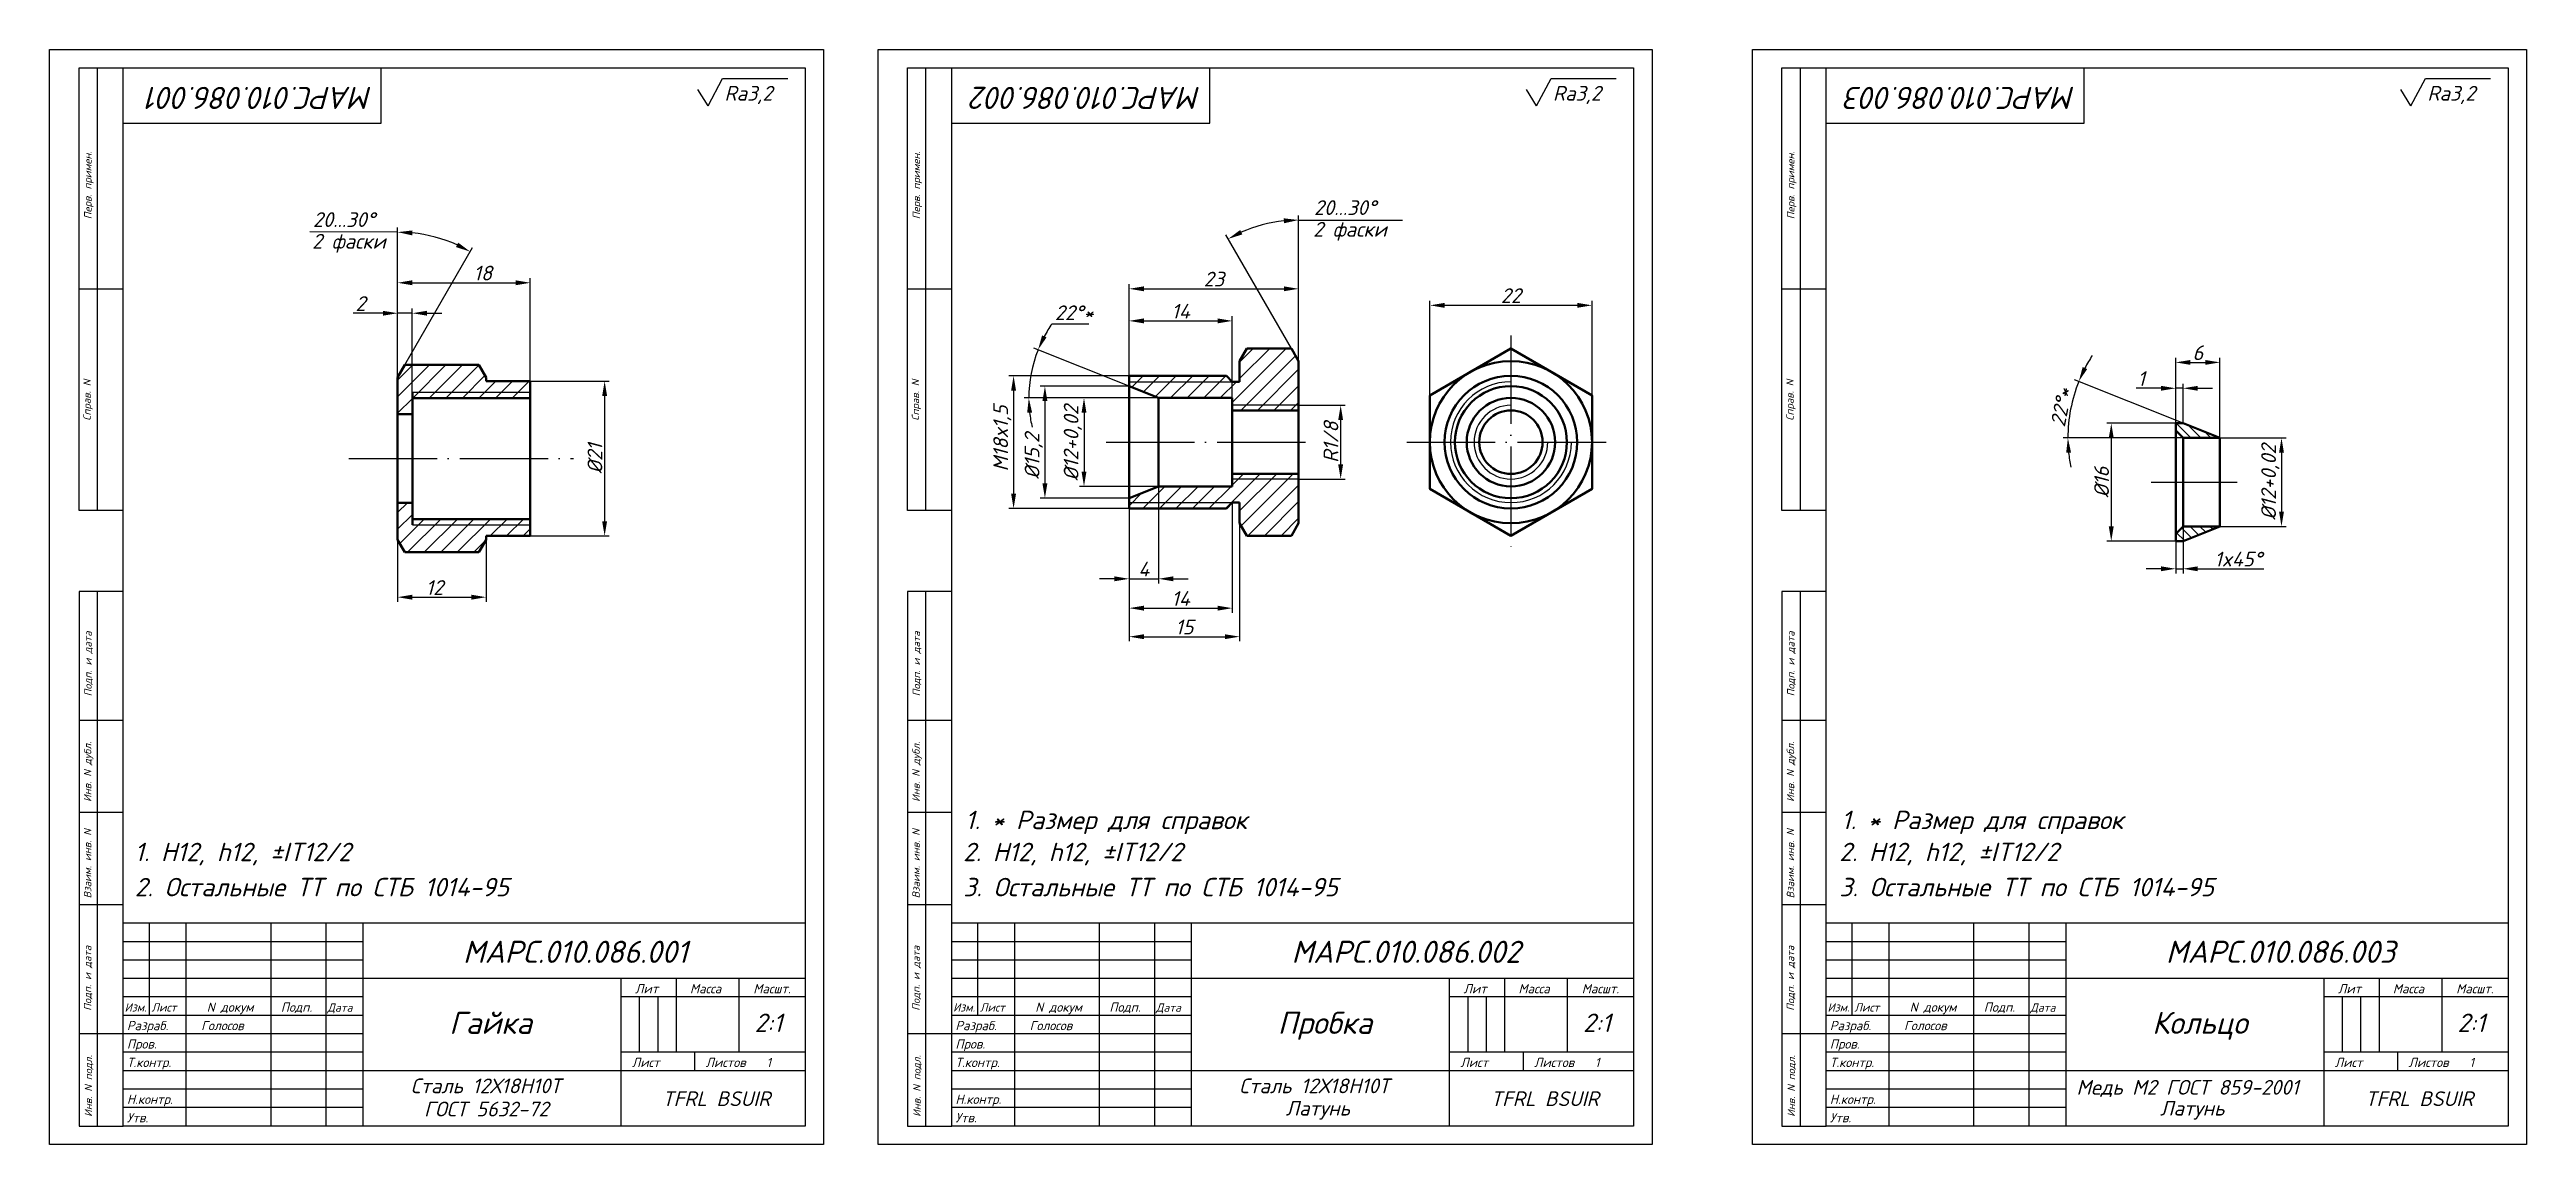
# Model space of a CAD drawing. Header units: millimetres. Extents: x -5427 to 3670, y -5891 to 948.
# Drawn here: x 1617 to 2289, y -4517 to -4220 of the extents above; entities that cross this region are included whole.
import ezdxf
from ezdxf.enums import TextEntityAlignment as Align

# ---------------------------------------------------------------- set-up
doc = ezdxf.new("R2010")
doc.units = ezdxf.units.MM
doc.header["$MEASUREMENT"] = 0
doc.linetypes.add('ACAD_ISO04W100', pattern=[30, 24, -3, 0, -3])
doc.layers.add('оси', color=1, linetype='ACAD_ISO04W100')
doc.layers.add('Толстые', color=7, linetype='Continuous', lineweight=50)
doc.layers.add('Тонкие', color=140, linetype='Continuous', lineweight=25)
doc.styles.get("Standard").update_dxf_attribs({"font": 'isocpeui.ttf'})
doc.styles.add('Для рамки', font='simplex.shx', dxfattribs={"oblique": 15, "height": 4})
doc.dimstyles.new('ISO-25', dxfattribs={"dimtxt": 4, "dimasz": 4, "dimexe": 1.25, "dimexo": 0, "dimtad": 1, "dimtxsty": 'Standard', "dimcen": 2.5, "dimadec": 0, "dimazin": 0, "dimtfac": 1, "dimtmove": 0, "dimatfit": 3, "dimfxl": 1, "dimarcsym": 0})

msp = doc.modelspace()

# ---------------------------------------------------------------- texts
at = {"layer": 'Тонкие'}
for s, p in [('МАРС.010.086.001', (1704.518, -4230.209)), ('МАРС.010.086.002', (1929.299, -4230.209)), ('МАРС.010.086.003', (2166.541, -4230.209))]:
    msp.add_text(s, height=6, rotation=180, dxfattribs=at).set_placement(p)
for s, height, p in [('Ra3,2', 4, (1799.914, -4233.955)), ('Ra3,2', 4, (2024.695, -4233.955)), ('Ra3,2', 4, (2261.938, -4233.955)), ('20...30%%d', 4, (1688.266, -4268.226)), ('2 фаски', 4, (1959.646, -4270.853)), ('20...30%%d', 4, (1959.862, -4264.976)), ('2 фаски', 4, (1688.05, -4274.103)), ('1. * Размер для справок', 5, (1865.26, -4431.575)), ('1. * Размер для справок', 5, (2102.954, -4431.568)), ('1. H12, h12, %%pIT12/2', 5, (1639.89, -4440.262)), ('2. H12, h12, %%pIT12/2', 5, (1864.671, -4440.262)), ('2. H12, h12, %%pIT12/2', 5, (2102.365, -4440.254)), ('2. Остальные ТТ по СТБ 1014-95', 5, (1639.947, -4449.789)), ('3. Остальные ТТ по СТБ 1014-95', 5, (1864.728, -4449.789)), ('3. Остальные ТТ по СТБ 1014-95', 5, (2102.422, -4449.781)), ('МАРС.010.086.001', 6, (1728.966, -4467.84)), ('МАРС.010.086.002', 6, (1953.747, -4467.84)), ('МАРС.010.086.003', 6, (2190.99, -4467.84)), ('Изм.', 2.25, (1637.17, -4481.053)), ('Лист', 2.25, (1644.457, -4481.053)), ('Дата', 2.25, (1692.207, -4481.083)), ('Гайка', 6, (1725.239, -4487.103)), ('2:1', 5, (1808.09, -4486.595)), ('Изм.', 2.25, (1861.951, -4481.053)), ('Лист', 2.25, (1869.238, -4481.053)), ('Дата', 2.25, (1916.988, -4481.083)), ('Пробка', 6, (1950.02, -4487.103)), ('2:1', 5, (2032.871, -4486.595)), ('Изм.', 2.25, (2099.194, -4481.053)), ('Лист', 2.25, (2106.481, -4481.053)), ('Дата', 2.25, (2154.23, -4481.083)), ('Кольцо', 6, (2187.262, -4487.103)), ('2:1', 5, (2270.113, -4486.595)), ('Разраб.', 2.5, (1637.802, -4486.097)), ('Пров.', 2.5, (1637.802, -4491.097)), ('Голосов', 2.5, (1657.931, -4486.097)), ('Разраб.', 2.5, (1862.583, -4486.097)), ('Пров.', 2.5, (1862.583, -4491.097)), ('Голосов', 2.5, (1882.712, -4486.097)), ('Разраб.', 2.5, (2099.826, -4486.097)), ('Пров.', 2.5, (2099.826, -4491.097)), ('Голосов', 2.5, (2119.955, -4486.097)), ('Т.контр.', 2.5, (1637.802, -4496.097)), ('Лист', 2.5, (1774.802, -4496.097)), ('Листов', 2.5, (1794.802, -4496.097)), ('1', 2.5, (1811.317, -4496.097)), ('Т.контр.', 2.5, (1862.583, -4496.097)), ('Лист', 2.5, (1999.583, -4496.097)), ('Листов', 2.5, (2019.583, -4496.097)), ('1', 2.5, (2036.098, -4496.097)), ('Т.контр.', 2.5, (2099.826, -4496.097)), ('Лист', 2.5, (2236.826, -4496.097)), ('Листов', 2.5, (2256.826, -4496.097)), ('1', 2.5, (2273.34, -4496.097)), ('Сталь 12Х18Н10Т', 4, (1714.801, -4503.207)), ('Сталь 12Х18Н10Т', 4, (1939.582, -4503.207)), ('Медь М2 ГОСТ 859-2001', 4, (2166.738, -4503.594)), ('Утв.', 2.5, (1637.802, -4511.097)), ('Н.контр.', 2.5, (1637.802, -4506.097)), ('ГОСТ 5632-72', 4, (1718.408, -4509.487)), ('TFRL BSUIR', 4, (1782.977, -4506.693)), ('Утв.', 2.5, (1862.583, -4511.097)), ('Н.контр.', 2.5, (1862.583, -4506.097)), ('Латунь', 4, (1952.165, -4509.263)), ('TFRL BSUIR', 4, (2007.758, -4506.693)), ('Утв.', 2.5, (2099.826, -4511.097)), ('Н.контр.', 2.5, (2099.826, -4506.097)), ('Латунь', 4, (2189.408, -4509.263)), ('TFRL BSUIR', 4, (2245, -4506.693))]:
    msp.add_text(s, height=height, dxfattribs=at).set_placement(p)
at = {"layer": 'Тонкие', "linetype": 'Continuous', "style": 'Для рамки', "oblique": 15}
for s, p in [('Перв. примен.', (1628.207, -4266.125)), ('Перв. примен.', (1852.988, -4266.125)), ('Перв. примен.', (2090.231, -4266.125)), ('Справ. N', (1627.963, -4320.759)), ('Справ. N', (1852.744, -4320.759)), ('Справ. N', (2089.987, -4320.759)), ('Подп. и дата', (1628.223, -4395.539)), ('Подп. и дата', (1853.004, -4395.539)), ('Подп. и дата', (2090.247, -4395.539)), ('Инв. N дубл.', (1628.125, -4424.178)), ('Инв. N дубл.', (1852.906, -4424.178)), ('Инв. N дубл.', (2090.149, -4424.178)), ('Взаим. инв. N', (1628.125, -4450.34)), ('Взаим. инв. N', (1852.906, -4450.34)), ('Взаим. инв. N', (2090.149, -4450.34)), ('Подп. и дата', (1628.125, -4480.84)), ('Подп. и дата', (1852.906, -4480.84)), ('Подп. и дата', (2090.149, -4480.84)), ('Инв. N подл.', (1628.351, -4509.611)), ('Инв. N подл.', (1853.132, -4509.611)), ('Инв. N подл.', (2090.374, -4509.611))]:
    msp.add_text(s, height=2, rotation=90, dxfattribs=at).set_placement(p)
at = {"layer": 'Тонкие'}
for s, p in [('Лит', (1778.802, -4476.097)), ('Масса', (1794.802, -4476.097)), ('Масшт.', (1812.802, -4476.097)), ('Лит', (2003.583, -4476.097)), ('Масса', (2019.583, -4476.097)), ('Масшт.', (2037.583, -4476.097)), ('Лит', (2240.826, -4476.097)), ('Масса', (2256.826, -4476.097)), ('Масшт.', (2274.826, -4476.097)), ('N докум', (1665.802, -4481.097)), ('Подп.', (1683.802, -4481.097)), ('N докум', (1890.583, -4481.097)), ('Подп.', (1908.583, -4481.097)), ('N докум', (2127.826, -4481.097)), ('Подп.', (2145.826, -4481.097))]:
    msp.add_text(s, height=2.5, dxfattribs=at).set_placement(p, align=Align.CENTER)
at = {"layer": 'Тонкие', "insert": (1894.791, -4291.498), "char_height": 4, "attachment_point": 5}
msp.add_mtext('{\\fISOCPEUR|b0|i1|c204|p34;22°}*', dxfattribs=at)

# ---------------------------------------------------------------- blocks, each defined once
blk = doc.blocks.new('*D465')
at = {"layer": 'Defpoints', "color": 0, "transparency": 16777216}
for p in [(1747.23, -4310.05), (1747.23, -4352.05), (1767.41, -4352.05)]:
    blk.add_point(p, dxfattribs=at)
at = {"layer": 'Тонкие', "color": 0, "lineweight": -2, "transparency": 16777216}
for p, q in [((1747.23, -4310.05), (1768.66, -4310.05)), ((1767.41, -4314.05), (1767.41, -4348.05)), ((1747.23, -4352.05), (1768.66, -4352.05))]:
    blk.add_line(p, q, dxfattribs=at)
at = {"layer": 'Тонкие', "color": 0, "transparency": 16777216}
for points in [[(1766.74, -4314.05), (1768.07, -4314.05), (1767.41, -4310.05)], [(1766.74, -4348.05), (1768.07, -4348.05), (1767.41, -4352.05)]]:
    blk.add_solid(points, dxfattribs=at)
at = {"layer": 'Тонкие', "color": 0, "transparency": 16777216, "insert": (1764.78, -4331.05), "char_height": 4, "attachment_point": 5, "rotation": 90}
blk.add_mtext('%%c21', dxfattribs=at)
blk = doc.blocks.new('*D466')
at = {"layer": 'Defpoints', "color": 0, "transparency": 16777216}
for p in [(1711.23, -4353.05), (1735.23, -4353.05), (1735.23, -4368.65)]:
    blk.add_point(p, dxfattribs=at)
at = {"layer": 'Тонкие', "color": 0, "lineweight": -2, "transparency": 16777216}
for p, q in [((1711.23, -4353.05), (1711.23, -4369.9)), ((1735.23, -4353.05), (1735.23, -4369.9)), ((1715.23, -4368.65), (1731.23, -4368.65))]:
    blk.add_line(p, q, dxfattribs=at)
at = {"layer": 'Тонкие', "color": 0, "transparency": 16777216}
for points in [[(1715.23, -4367.98), (1715.23, -4369.32), (1711.23, -4368.65)], [(1731.23, -4367.98), (1731.23, -4369.32), (1735.23, -4368.65)]]:
    blk.add_solid(points, dxfattribs=at)
at = {"layer": 'Тонкие', "color": 0, "transparency": 16777216, "insert": (1721.26, -4366.02), "char_height": 4, "attachment_point": 5}
blk.add_mtext('12', dxfattribs=at)
blk = doc.blocks.new('*D467')
at = {"layer": 'Defpoints', "color": 0, "transparency": 16777216}
for p in [(1747.23, -4283.36), (1711.23, -4309.05), (1747.23, -4310.05)]:
    blk.add_point(p, dxfattribs=at)
at = {"layer": 'Тонкие', "color": 0, "lineweight": -2, "transparency": 16777216}
for p, q in [((1711.23, -4309.05), (1711.23, -4282.11)), ((1715.23, -4283.36), (1743.23, -4283.36)), ((1747.23, -4310.05), (1747.23, -4282.11))]:
    blk.add_line(p, q, dxfattribs=at)
at = {"layer": 'Тонкие', "color": 0, "transparency": 16777216}
for points in [[(1715.23, -4282.69), (1715.23, -4284.03), (1711.23, -4283.36)], [(1743.23, -4282.69), (1743.23, -4284.03), (1747.23, -4283.36)]]:
    blk.add_solid(points, dxfattribs=at)
at = {"layer": 'Тонкие', "color": 0, "transparency": 16777216, "insert": (1734.36, -4280.73), "char_height": 4, "attachment_point": 5}
blk.add_mtext('18', dxfattribs=at)
blk = doc.blocks.new('*D468')
at = {"layer": 'Defpoints', "color": 0, "transparency": 16777216}
for p in [(1715.23, -4291.62), (1711.23, -4319.05), (1715.23, -4319.05)]:
    blk.add_point(p, dxfattribs=at)
at = {"layer": 'Тонкие', "color": 0, "lineweight": -2, "transparency": 16777216}
for p, q in [((1707.23, -4291.62), (1699.14, -4291.62)), ((1711.23, -4319.05), (1711.23, -4290.37)), ((1715.23, -4291.62), (1711.23, -4291.62)), ((1715.23, -4319.05), (1715.23, -4290.37)), ((1719.23, -4291.62), (1723.23, -4291.62))]:
    blk.add_line(p, q, dxfattribs=at)
at = {"layer": 'Тонкие', "color": 0, "transparency": 16777216}
for points in [[(1707.23, -4290.96), (1707.23, -4292.29), (1711.23, -4291.62)], [(1719.23, -4290.96), (1719.23, -4292.29), (1715.23, -4291.62)]]:
    blk.add_solid(points, dxfattribs=at)
at = {"layer": 'Тонкие', "color": 0, "transparency": 16777216, "insert": (1701.19, -4289), "char_height": 4, "attachment_point": 5}
blk.add_mtext('2', dxfattribs=at)
blk = doc.blocks.new('*D470')
at = {"layer": 'Defpoints', "color": 0, "transparency": 16777216}
for p in [(1917.7, -4314.6), (1897.47, -4338.6), (1917.7, -4338.6)]:
    blk.add_point(p, dxfattribs=at)
at = {"layer": 'Тонкие', "color": 0, "lineweight": -2, "transparency": 16777216}
for p, q in [((1917.7, -4314.6), (1896.22, -4314.6)), ((1897.47, -4318.6), (1897.47, -4334.6)), ((1917.7, -4338.6), (1896.22, -4338.6))]:
    blk.add_line(p, q, dxfattribs=at)
at = {"layer": 'Тонкие', "color": 0, "transparency": 16777216}
for points in [[(1896.8, -4318.6), (1898.13, -4318.6), (1897.47, -4314.6)], [(1896.8, -4334.6), (1898.13, -4334.6), (1897.47, -4338.6)]]:
    blk.add_solid(points, dxfattribs=at)
at = {"layer": 'Тонкие', "color": 0, "transparency": 16777216, "insert": (1894.44, -4326.83), "char_height": 4, "attachment_point": 5, "rotation": 90}
blk.add_mtext('%%C12+0,02', dxfattribs=at)
blk = doc.blocks.new('*D471')
at = {"layer": 'Defpoints', "color": 0, "transparency": 16777216}
for p in [(1909.7, -4311.4), (1886.86, -4341.8), (1909.7, -4341.8)]:
    blk.add_point(p, dxfattribs=at)
at = {"layer": 'Тонкие', "color": 0, "lineweight": -2, "transparency": 16777216}
for p, q in [((1909.7, -4311.4), (1885.61, -4311.4)), ((1886.86, -4315.4), (1886.86, -4337.8)), ((1909.7, -4341.8), (1885.61, -4341.8))]:
    blk.add_line(p, q, dxfattribs=at)
at = {"layer": 'Тонкие', "color": 0, "transparency": 16777216}
for points in [[(1886.2, -4315.4), (1887.53, -4315.4), (1886.86, -4311.4)], [(1886.2, -4337.8), (1887.53, -4337.8), (1886.86, -4341.8)]]:
    blk.add_solid(points, dxfattribs=at)
at = {"layer": 'Тонкие', "color": 0, "transparency": 16777216, "insert": (1883.84, -4330.37), "char_height": 4, "attachment_point": 5, "rotation": 90}
blk.add_mtext('%%C15,2', dxfattribs=at)
blk = doc.blocks.new('*D472')
at = {"layer": 'Defpoints', "color": 0, "transparency": 16777216}
for p in [(1909.7, -4308.6), (1878.36, -4344.6), (1909.7, -4344.6)]:
    blk.add_point(p, dxfattribs=at)
at = {"layer": 'Тонкие', "color": 0, "lineweight": -2, "transparency": 16777216}
for p, q in [((1909.7, -4308.6), (1877.11, -4308.6)), ((1878.36, -4312.6), (1878.36, -4340.6)), ((1909.7, -4344.6), (1877.11, -4344.6))]:
    blk.add_line(p, q, dxfattribs=at)
at = {"layer": 'Тонкие', "color": 0, "transparency": 16777216}
for points in [[(1877.69, -4312.6), (1879.03, -4312.6), (1878.36, -4308.6)], [(1877.69, -4340.6), (1879.03, -4340.6), (1878.36, -4344.6)]]:
    blk.add_solid(points, dxfattribs=at)
at = {"layer": 'Тонкие', "color": 0, "transparency": 16777216, "insert": (1875.33, -4325.56), "char_height": 4, "attachment_point": 5, "rotation": 90}
blk.add_mtext('M18x1,5', dxfattribs=at)
blk = doc.blocks.new('*D473')
at = {"layer": 'Defpoints', "color": 0, "transparency": 16777216}
for p in [(1955.7, -4316.6), (1955.7, -4336.6), (1967.1, -4336.6)]:
    blk.add_point(p, dxfattribs=at)
at = {"layer": 'Тонкие', "color": 0, "lineweight": -2, "transparency": 16777216}
for p, q in [((1955.7, -4316.6), (1968.35, -4316.6)), ((1967.1, -4320.6), (1967.1, -4332.6)), ((1955.7, -4336.6), (1968.35, -4336.6))]:
    blk.add_line(p, q, dxfattribs=at)
at = {"layer": 'Тонкие', "color": 0, "transparency": 16777216}
for points in [[(1966.43, -4320.6), (1967.76, -4320.6), (1967.1, -4316.6)], [(1966.43, -4332.6), (1967.76, -4332.6), (1967.1, -4336.6)]]:
    blk.add_solid(points, dxfattribs=at)
at = {"layer": 'Тонкие', "color": 0, "transparency": 16777216, "insert": (1964.47, -4326.6), "char_height": 4, "attachment_point": 5, "rotation": 90}
blk.add_mtext('R1/8', dxfattribs=at)
blk = doc.blocks.new('*D474')
at = {"layer": 'Defpoints', "color": 0, "transparency": 16777216}
for p in [(1917.7, -4338.6), (1909.7, -4344.6), (1917.7, -4363.66)]:
    blk.add_point(p, dxfattribs=at)
at = {"layer": 'Тонкие', "color": 0, "lineweight": -2, "transparency": 16777216}
for p, q in [((1917.7, -4338.6), (1917.7, -4364.91)), ((1909.7, -4344.6), (1909.7, -4364.91)), ((1905.7, -4363.66), (1901.7, -4363.66)), ((1909.7, -4363.66), (1917.7, -4363.66)), ((1921.7, -4363.66), (1925.7, -4363.66))]:
    blk.add_line(p, q, dxfattribs=at)
at = {"layer": 'Тонкие', "color": 0, "transparency": 16777216}
for points in [[(1905.7, -4362.99), (1905.7, -4364.33), (1909.7, -4363.66)], [(1921.7, -4362.99), (1921.7, -4364.33), (1917.7, -4363.66)]]:
    blk.add_solid(points, dxfattribs=at)
at = {"layer": 'Тонкие', "color": 0, "transparency": 16777216, "insert": (1913.7, -4361.04), "char_height": 4, "attachment_point": 5}
blk.add_mtext('4', dxfattribs=at)
blk = doc.blocks.new('*D475')
at = {"layer": 'Defpoints', "color": 0, "transparency": 16777216}
for p in [(1909.7, -4344.6), (1937.7, -4343), (1937.7, -4371.62)]:
    blk.add_point(p, dxfattribs=at)
at = {"layer": 'Тонкие', "color": 0, "lineweight": -2, "transparency": 16777216}
for p, q in [((1909.7, -4344.6), (1909.7, -4372.87)), ((1937.7, -4343), (1937.7, -4372.87)), ((1913.7, -4371.62), (1933.7, -4371.62))]:
    blk.add_line(p, q, dxfattribs=at)
at = {"layer": 'Тонкие', "color": 0, "transparency": 16777216}
for points in [[(1913.7, -4370.96), (1913.7, -4372.29), (1909.7, -4371.62)], [(1933.7, -4370.96), (1933.7, -4372.29), (1937.7, -4371.62)]]:
    blk.add_solid(points, dxfattribs=at)
at = {"layer": 'Тонкие', "color": 0, "transparency": 16777216, "insert": (1923.7, -4369), "char_height": 4, "attachment_point": 5}
blk.add_mtext('14', dxfattribs=at)
blk = doc.blocks.new('*D476')
at = {"layer": 'Defpoints', "color": 0, "transparency": 16777216}
for p in [(1909.7, -4344.6), (1939.7, -4343), (1939.7, -4379.36)]:
    blk.add_point(p, dxfattribs=at)
at = {"layer": 'Тонкие', "color": 0, "lineweight": -2, "transparency": 16777216}
for p, q in [((1909.7, -4344.6), (1909.7, -4380.61)), ((1939.7, -4343), (1939.7, -4380.61)), ((1913.7, -4379.36), (1935.7, -4379.36))]:
    blk.add_line(p, q, dxfattribs=at)
at = {"layer": 'Тонкие', "color": 0, "transparency": 16777216}
for points in [[(1913.7, -4378.7), (1913.7, -4380.03), (1909.7, -4379.36)], [(1935.7, -4378.7), (1935.7, -4380.03), (1939.7, -4379.36)]]:
    blk.add_solid(points, dxfattribs=at)
at = {"layer": 'Тонкие', "color": 0, "transparency": 16777216, "insert": (1924.7, -4376.74), "char_height": 4, "attachment_point": 5}
blk.add_mtext('15', dxfattribs=at)
blk = doc.blocks.new('*D477')
at = {"layer": 'Defpoints', "color": 0, "transparency": 16777216}
for p in [(1955.7, -4285), (1955.7, -4304.6), (1909.7, -4308.6)]:
    blk.add_point(p, dxfattribs=at)
at = {"layer": 'Тонкие', "color": 0, "lineweight": -2, "transparency": 16777216}
for p, q in [((1909.7, -4308.6), (1909.7, -4283.75)), ((1913.7, -4285), (1951.7, -4285)), ((1955.7, -4304.6), (1955.7, -4283.75))]:
    blk.add_line(p, q, dxfattribs=at)
at = {"layer": 'Тонкие', "color": 0, "transparency": 16777216}
for points in [[(1913.7, -4284.33), (1913.7, -4285.66), (1909.7, -4285)], [(1951.7, -4284.33), (1951.7, -4285.66), (1955.7, -4285)]]:
    blk.add_solid(points, dxfattribs=at)
at = {"layer": 'Тонкие', "color": 0, "transparency": 16777216, "insert": (1932.7, -4282.37), "char_height": 4, "attachment_point": 5}
blk.add_mtext('23', dxfattribs=at)
blk = doc.blocks.new('*D478')
at = {"layer": 'Defpoints', "color": 0, "transparency": 16777216}
for p in [(2035.3, -4289.48), (1991.3, -4313.9), (2035.3, -4313.9)]:
    blk.add_point(p, dxfattribs=at)
at = {"layer": 'Тонкие', "color": 0, "lineweight": -2, "transparency": 16777216}
for p, q in [((1991.3, -4313.9), (1991.3, -4288.23)), ((1995.3, -4289.48), (2031.3, -4289.48)), ((2035.3, -4313.9), (2035.3, -4288.23))]:
    blk.add_line(p, q, dxfattribs=at)
at = {"layer": 'Тонкие', "color": 0, "transparency": 16777216}
for points in [[(1995.3, -4288.82), (1995.3, -4290.15), (1991.3, -4289.48)], [(2031.3, -4288.82), (2031.3, -4290.15), (2035.3, -4289.48)]]:
    blk.add_solid(points, dxfattribs=at)
at = {"layer": 'Тонкие', "color": 0, "transparency": 16777216, "insert": (2013.3, -4286.86), "char_height": 4, "attachment_point": 5}
blk.add_mtext('22', dxfattribs=at)
blk = doc.blocks.new('*D479')
at = {"layer": 'Defpoints', "color": 0, "transparency": 16777216}
for p in [(1937.7, -4293.7), (1909.7, -4308.6), (1937.7, -4314.6)]:
    blk.add_point(p, dxfattribs=at)
at = {"layer": 'Тонкие', "color": 0, "lineweight": -2, "transparency": 16777216}
for p, q in [((1909.7, -4308.6), (1909.7, -4292.45)), ((1913.7, -4293.7), (1933.7, -4293.7)), ((1937.7, -4314.6), (1937.7, -4292.45))]:
    blk.add_line(p, q, dxfattribs=at)
at = {"layer": 'Тонкие', "color": 0, "transparency": 16777216}
for points in [[(1913.7, -4293.03), (1913.7, -4294.37), (1909.7, -4293.7)], [(1933.7, -4293.03), (1933.7, -4294.37), (1937.7, -4293.7)]]:
    blk.add_solid(points, dxfattribs=at)
at = {"layer": 'Тонкие', "color": 0, "transparency": 16777216, "insert": (1923.7, -4291.08), "char_height": 4, "attachment_point": 5}
blk.add_mtext('14', dxfattribs=at)
blk = doc.blocks.new('*D480')
at = {"layer": 'Defpoints', "color": 0, "transparency": 16777216}
for p in [(2205.66, -4325.46), (2205.66, -4349.46), (2222.36, -4349.46)]:
    blk.add_point(p, dxfattribs=at)
at = {"layer": 'Тонкие', "color": 0, "lineweight": -2, "transparency": 16777216}
for p, q in [((2205.66, -4325.46), (2223.61, -4325.46)), ((2222.36, -4329.46), (2222.36, -4345.46)), ((2205.66, -4349.46), (2223.61, -4349.46))]:
    blk.add_line(p, q, dxfattribs=at)
at = {"layer": 'Тонкие', "color": 0, "transparency": 16777216}
for points in [[(2221.7, -4329.46), (2223.03, -4329.46), (2222.36, -4325.46)], [(2221.7, -4345.46), (2223.03, -4345.46), (2222.36, -4349.46)]]:
    blk.add_solid(points, dxfattribs=at)
at = {"layer": 'Тонкие', "color": 0, "transparency": 16777216, "insert": (2219.34, -4337.46), "char_height": 4, "attachment_point": 5, "rotation": 90}
blk.add_mtext('%%c12+0,02', dxfattribs=at)
blk = doc.blocks.new('*D481')
at = {"layer": 'Defpoints', "color": 0, "transparency": 16777216}
for p in [(2193.66, -4321.46), (2176.18, -4353.46), (2193.66, -4353.46)]:
    blk.add_point(p, dxfattribs=at)
at = {"layer": 'Тонкие', "color": 0, "lineweight": -2, "transparency": 16777216}
for p, q in [((2193.66, -4321.46), (2174.93, -4321.46)), ((2176.18, -4325.46), (2176.18, -4349.46)), ((2193.66, -4353.46), (2174.93, -4353.46))]:
    blk.add_line(p, q, dxfattribs=at)
at = {"layer": 'Тонкие', "color": 0, "transparency": 16777216}
for points in [[(2175.51, -4325.46), (2176.84, -4325.46), (2176.18, -4321.46)], [(2175.51, -4349.46), (2176.84, -4349.46), (2176.18, -4353.46)]]:
    blk.add_solid(points, dxfattribs=at)
at = {"layer": 'Тонкие', "color": 0, "transparency": 16777216, "insert": (2173.55, -4337.46), "char_height": 4, "attachment_point": 5, "rotation": 90}
blk.add_mtext('%%c16', dxfattribs=at)
blk = doc.blocks.new('*D482')
at = {"layer": 'Defpoints', "color": 0, "transparency": 16777216}
for p in [(2193.66, -4351.46), (2195.66, -4349.46), (2195.66, -4360.94)]:
    blk.add_point(p, dxfattribs=at)
at = {"layer": 'Тонкие', "color": 0, "lineweight": -2, "transparency": 16777216}
for p, q in [((2193.66, -4351.46), (2193.66, -4362.19)), ((2195.66, -4349.46), (2195.66, -4362.19)), ((2189.66, -4360.94), (2185.66, -4360.94)), ((2193.66, -4360.94), (2195.66, -4360.94)), ((2199.66, -4360.94), (2217.6, -4360.94))]:
    blk.add_line(p, q, dxfattribs=at)
at = {"layer": 'Тонкие', "color": 0, "transparency": 16777216}
for points in [[(2189.66, -4360.28), (2189.66, -4361.61), (2193.66, -4360.94)], [(2199.66, -4360.28), (2199.66, -4361.61), (2195.66, -4360.94)]]:
    blk.add_solid(points, dxfattribs=at)
at = {"layer": 'Тонкие', "color": 0, "transparency": 16777216, "insert": (2210.63, -4358.32), "char_height": 4, "attachment_point": 5}
blk.add_mtext('1x45%%d', dxfattribs=at)
blk = doc.blocks.new('*D483')
at = {"layer": 'Defpoints', "color": 0, "transparency": 16777216}
for p in [(2195.66, -4311.98), (2193.66, -4321.46), (2195.66, -4321.46)]:
    blk.add_point(p, dxfattribs=at)
at = {"layer": 'Тонкие', "color": 0, "lineweight": -2, "transparency": 16777216}
for p, q in [((2189.66, -4311.98), (2182.96, -4311.98)), ((2193.66, -4321.46), (2193.66, -4310.73)), ((2195.66, -4311.98), (2193.66, -4311.98)), ((2195.66, -4321.46), (2195.66, -4310.73)), ((2199.66, -4311.98), (2203.66, -4311.98))]:
    blk.add_line(p, q, dxfattribs=at)
at = {"layer": 'Тонкие', "color": 0, "transparency": 16777216}
for points in [[(2189.66, -4311.32), (2189.66, -4312.65), (2193.66, -4311.98)], [(2199.66, -4311.32), (2199.66, -4312.65), (2195.66, -4311.98)]]:
    blk.add_solid(points, dxfattribs=at)
at = {"layer": 'Тонкие', "color": 0, "transparency": 16777216, "insert": (2184.31, -4309.36), "char_height": 4, "attachment_point": 5}
blk.add_mtext('1', dxfattribs=at)
blk = doc.blocks.new('*D484')
at = {"layer": 'Defpoints', "color": 0, "transparency": 16777216}
for p in [(2205.66, -4304.96), (2193.66, -4321.46), (2205.66, -4325.46)]:
    blk.add_point(p, dxfattribs=at)
at = {"layer": 'Тонкие', "color": 0, "lineweight": -2, "transparency": 16777216}
for p, q in [((2193.66, -4321.46), (2193.66, -4303.71)), ((2197.66, -4304.96), (2201.66, -4304.96)), ((2205.66, -4325.46), (2205.66, -4303.71))]:
    blk.add_line(p, q, dxfattribs=at)
at = {"layer": 'Тонкие', "color": 0, "transparency": 16777216}
for points in [[(2197.66, -4304.3), (2197.66, -4305.63), (2193.66, -4304.96)], [(2201.66, -4304.3), (2201.66, -4305.63), (2205.66, -4304.96)]]:
    blk.add_solid(points, dxfattribs=at)
at = {"layer": 'Тонкие', "color": 0, "transparency": 16777216, "insert": (2199.66, -4302.34), "char_height": 4, "attachment_point": 5}
blk.add_mtext('6', dxfattribs=at)
blk = doc.blocks.new('*D491')
at = {"layer": 'Defpoints', "color": 0, "transparency": 16777216}
for p in [(2165.73, -4315.11), (2195.66, -4321.46), (2195.66, -4325.46), (2205.66, -4325.46), (2205.66, -4325.46)]:
    blk.add_point(p, dxfattribs=at)
at = {"layer": 'Тонкие', "color": 0, "lineweight": -2, "transparency": 16777216}
for p, q in [((2195.66, -4321.46), (2166.2, -4309.67)), ((2195.66, -4325.46), (2163.16, -4325.46))]:
    blk.add_line(p, q, dxfattribs=at)
for start, end in [(147.08348, 152.64104), (158.19859, 180), (185.55755, 191.11511)]:
    blk.add_arc((2205.66, -4325.46), 41.25, start, end, dxfattribs=at)
at = {"layer": 'Тонкие', "color": 0, "transparency": 16777216}
for points in [[(2169.63, -4306.78), (2168.42, -4306.22), (2167.36, -4310.14)], [(2163.94, -4329.49), (2165.27, -4329.42), (2164.41, -4325.46)]]:
    blk.add_solid(points, dxfattribs=at)
at = {"layer": 'Тонкие', "color": 0, "transparency": 16777216, "insert": (2162.58, -4317.16), "char_height": 4, "attachment_point": 5, "rotation": 79.0993}
blk.add_mtext('22%%d*', dxfattribs=at)

# ---------------------------------------------------------------- dimensions: what is measured, and where the dimension line sits
at = {"layer": 'Тонкие'}
for base, p1, p2, text, picture, middle in [((1747.234, -4283.359), (1711.234, -4309.047), (1747.234, -4310.047), '18', '*D467', (1734.361, -4283.359)), ((1715.234, -4291.623), (1711.234, -4319.047), (1715.234, -4319.047), '2', '*D468', (1701.189, -4291.623)), ((2195.663, -4311.985), (2193.663, -4321.459), (2195.663, -4321.459), '1', '*D483', (2184.313, -4311.985)), ((1735.234, -4368.649), (1711.234, -4353.047), (1735.234, -4353.047), '12', '*D466', (1721.262, -4368.649))]:
    dim = msp.add_linear_dim(base=base, p1=p1, p2=p2, text=text, dimstyle='ISO-25', dxfattribs=at)
    dim.commit()
    dim.dimension.update_dxf_attribs({"geometry": picture, "text_midpoint": middle, "dimtype": 160})
for base, p1, p2, text, picture, middle in [((1955.695, -4284.998), (1909.695, -4308.6), (1955.695, -4304.6), '23', '*D477', (1932.695, -4282.373)), ((2035.297, -4289.484), (1991.297, -4313.898), (2035.297, -4313.898), '22', '*D478', (2013.297, -4286.859)), ((1937.695, -4293.7), (1909.695, -4308.6), (1937.695, -4314.6), '14', '*D479', (1923.695, -4291.075)), ((2205.663, -4304.964), (2193.663, -4321.459), (2205.663, -4325.459), '6', '*D484', (2199.663, -4302.339)), ((1917.695, -4363.661), (1909.695, -4344.6), (1917.695, -4338.6), '4', '*D474', (1913.695, -4361.036)), ((1937.695, -4371.623), (1909.695, -4344.6), (1937.695, -4343), '14', '*D475', (1923.695, -4368.998)), ((1939.695, -4379.364), (1909.695, -4344.6), (1939.695, -4343), '15', '*D476', (1924.695, -4376.739)), ((2195.663, -4360.944), (2193.663, -4351.459), (2195.663, -4349.459), '1x45%%d', '*D482', (2210.634, -4358.319))]:
    dim = msp.add_linear_dim(base=base, p1=p1, p2=p2, text=text, dimstyle='ISO-25', dxfattribs=at)
    dim.commit()
    dim.dimension.update_dxf_attribs({"geometry": picture, "text_midpoint": middle})
dim = msp.add_angular_dim_2l(base=(2165.729, -4315.106), line1=((2195.663, -4321.459), (2205.663, -4325.459)), line2=((2195.663, -4325.459), (2205.663, -4325.459)), text='22%%d*', dimstyle='ISO-25', dxfattribs=at)
dim.commit()
dim.dimension.update_dxf_attribs({"geometry": '*D491', "text_midpoint": (2162.576, -4317.161)})
for base, p1, p2, text, picture, middle in [((1767.407, -4352.047), (1747.234, -4310.047), (1747.234, -4352.047), '%%c21', '*D465', (1764.782, -4331.047)), ((1967.096, -4336.6), (1955.695, -4316.6), (1955.695, -4336.6), 'R1/8', '*D473', (1964.471, -4326.6)), ((2176.176, -4353.459), (2193.663, -4321.459), (2193.663, -4353.459), '%%c16', '*D481', (2173.551, -4337.459)), ((2222.363, -4349.459), (2205.663, -4325.459), (2205.663, -4349.459), '%%c12+0,02', '*D480', (2219.338, -4337.459))]:
    dim = msp.add_linear_dim(base=base, p1=p1, p2=p2, angle=90, text=text, dimstyle='ISO-25', dxfattribs=at)
    dim.commit()
    dim.dimension.update_dxf_attribs({"geometry": picture, "text_midpoint": middle})
for base, p1, p2, text, picture, middle in [((1878.36, -4344.6), (1909.695, -4308.6), (1909.695, -4344.6), 'M18x1,5', '*D472', (1878.36, -4325.558)), ((1886.865, -4341.8), (1909.695, -4311.4), (1909.695, -4341.8), '%%C15,2', '*D471', (1886.865, -4330.372)), ((1897.468, -4338.6), (1917.695, -4314.6), (1917.695, -4338.6), '%%C12+0,02', '*D470', (1897.468, -4326.832))]:
    dim = msp.add_linear_dim(base=base, p1=p1, p2=p2, angle=90, text=text, dimstyle='ISO-25', dxfattribs=at)
    dim.commit()
    dim.dimension.update_dxf_attribs({"geometry": picture, "text_midpoint": middle, "dimtype": 160})

# ---------------------------------------------------------------- hatches: boundary and pattern name
at = {"layer": 'Тонкие'}
h = msp.add_hatch(dxfattribs=at)
h.set_pattern_fill('ANSI31', color=256, style=0)
h.set_pattern_definition([(45, (79.2872, -1236.081), (-2.245064, 2.245064), [])])
h.paths.add_polyline_path([(1715.234, -4313.047), (1747.234, -4313.047), (1747.234, -4310.047), (1735.234, -4310.047), (1735.234, -4309.047), (1733.269, -4305.643), (1713.199, -4305.643), (1711.234, -4309.047), (1711.234, -4319.047), (1715.234, -4319.047)])
h.paths.add_polyline_path([(1715.234, -4349.047), (1715.234, -4343.047), (1711.234, -4343.047), (1711.234, -4353.047), (1713.199, -4356.45), (1733.269, -4356.45), (1735.234, -4353.047), (1735.234, -4352.047), (1747.234, -4352.047), (1747.234, -4349.047)])
h.paths.add_polyline_path([(1747.234, -4349.047), (1747.234, -4347.447), (1715.234, -4347.447), (1715.234, -4349.047)], flags=16)
h.paths.add_polyline_path([(1747.234, -4314.647), (1747.234, -4313.047), (1715.234, -4313.047), (1715.234, -4314.647)], flags=17)
h = msp.add_hatch(dxfattribs=at)
h.set_pattern_fill('ANSI31', color=256, style=0)
h.set_pattern_definition([(45, (87.2872, -1236.081), (-2.245064, 2.245064), [])])
h.paths.add_polyline_path([(1937.695, -4314.6), (1937.695, -4316.6), (1955.695, -4316.6), (1955.695, -4304.6), (1953.73, -4301.196), (1941.66, -4301.196), (1939.695, -4304.6), (1939.695, -4310.2), (1937.695, -4310.2), (1909.695, -4310.2), (1909.695, -4311.4), (1917.695, -4314.6)])
h.paths.add_polyline_path([(1939.695, -4348.6), (1941.66, -4352.003), (1953.73, -4352.003), (1955.695, -4348.6), (1955.695, -4336.6), (1937.695, -4336.6), (1937.695, -4338.6), (1917.695, -4338.6), (1909.695, -4341.8), (1909.695, -4343), (1937.695, -4343), (1939.695, -4343)])
h.paths.add_polyline_path([(1955.695, -4318), (1955.695, -4316.6), (1937.695, -4316.6), (1937.695, -4318)])
h.paths.add_polyline_path([(1955.695, -4336.6), (1955.695, -4335.2), (1937.695, -4335.2), (1937.695, -4336.6)])
h.paths.add_polyline_path([(1936.095, -4344.6), (1937.695, -4343), (1909.695, -4343), (1909.695, -4344.6)], flags=17)
h.paths.add_polyline_path([(1937.695, -4310.2), (1936.095, -4308.6), (1909.695, -4308.6), (1909.695, -4310.2)])
h = msp.add_hatch(dxfattribs=at)
h.set_pattern_fill('ANSI31', color=256, scale=0.6, angle=90, style=0)
h.set_pattern_definition([(135, (-473.2828, 1764.4034), (-1.3470384, -1.3470384), [])])
h.paths.add_polyline_path([(2195.663, -4321.459), (2193.663, -4321.459), (2193.663, -4323.459), (2195.663, -4325.459), (2205.663, -4325.459)])
h.paths.add_polyline_path([(2195.663, -4349.459), (2193.663, -4351.459), (2193.663, -4353.459), (2195.663, -4353.459), (2205.663, -4349.459)])

# ---------------------------------------------------------------- linework, layer by layer
for p, q in [((1616.802, -4517.097), (1616.802, -4220.097)), ((1616.802, -4220.097), (1826.802, -4220.097)), ((1826.802, -4220.097), (1826.802, -4517.097)), ((1841.583, -4517.097), (1841.583, -4220.097)), ((1841.583, -4220.097), (2051.583, -4220.097)), ((2051.583, -4220.097), (2051.583, -4517.097)), ((2078.826, -4517.097), (2078.826, -4220.097)), ((2078.826, -4220.097), (2288.826, -4220.097)), ((2288.826, -4220.097), (2288.826, -4517.097)), ((1624.802, -4345.097), (1624.802, -4225.097)), ((1624.802, -4225.097), (1636.802, -4225.097)), ((1629.802, -4345.097), (1629.802, -4225.097)), ((1636.802, -4512.097), (1636.802, -4225.097)), ((1636.802, -4225.097), (1821.802, -4225.097)), ((1706.802, -4240.097), (1706.802, -4225.097)), ((1821.802, -4225.097), (1821.802, -4512.097)), ((1849.583, -4345.097), (1849.583, -4225.097)), ((1849.583, -4225.097), (1861.583, -4225.097)), ((1854.583, -4345.097), (1854.583, -4225.097)), ((1861.583, -4512.097), (1861.583, -4225.097)), ((1861.583, -4225.097), (2046.583, -4225.097)), ((1931.583, -4240.097), (1931.583, -4225.097)), ((2046.583, -4225.097), (2046.583, -4512.097)), ((2086.826, -4345.097), (2086.826, -4225.097)), ((2086.826, -4225.097), (2098.826, -4225.097)), ((2091.826, -4345.097), (2091.826, -4225.097)), ((2098.826, -4512.097), (2098.826, -4225.097)), ((2098.826, -4225.097), (2283.826, -4225.097)), ((2168.826, -4240.097), (2168.826, -4225.097)), ((2283.826, -4225.097), (2283.826, -4512.097)), ((1636.802, -4240.097), (1706.802, -4240.097)), ((1861.583, -4240.097), (1931.583, -4240.097)), ((2098.826, -4240.097), (2168.826, -4240.097)), ((1636.802, -4285.097), (1624.802, -4285.097)), ((1861.583, -4285.097), (1849.583, -4285.097)), ((2098.826, -4285.097), (2086.826, -4285.097)), ((1636.802, -4345.097), (1624.802, -4345.097)), ((1861.583, -4345.097), (1849.583, -4345.097)), ((2098.826, -4345.097), (2086.826, -4345.097)), ((1624.802, -4367.097), (1624.802, -4512.097)), ((1636.802, -4367.097), (1624.802, -4367.097)), ((1629.802, -4512.097), (1629.802, -4367.097)), ((1849.583, -4367.097), (1849.583, -4512.097)), ((1861.583, -4367.097), (1849.583, -4367.097)), ((1854.583, -4512.097), (1854.583, -4367.097)), ((2086.826, -4367.097), (2086.826, -4512.097)), ((2098.826, -4367.097), (2086.826, -4367.097)), ((2091.826, -4512.097), (2091.826, -4367.097)), ((1636.802, -4402.097), (1624.802, -4402.097)), ((1861.583, -4402.097), (1849.583, -4402.097)), ((2098.826, -4402.097), (2086.826, -4402.097)), ((1636.802, -4427.097), (1624.802, -4427.097)), ((1861.583, -4427.097), (1849.583, -4427.097)), ((2098.826, -4427.097), (2086.826, -4427.097)), ((1636.802, -4452.097), (1624.802, -4452.097)), ((1861.583, -4452.097), (1849.583, -4452.097)), ((2098.826, -4452.097), (2086.826, -4452.097)), ((1821.802, -4457.097), (1636.802, -4457.097)), ((1643.802, -4457.097), (1643.802, -4482.097)), ((1643.802, -4457.097), (1643.802, -4482.097)), ((1653.802, -4457.097), (1653.802, -4512.097)), ((1653.802, -4457.097), (1653.802, -4512.097)), ((1676.802, -4457.097), (1676.802, -4512.097)), ((1676.802, -4457.097), (1676.802, -4512.097)), ((1691.802, -4457.097), (1691.802, -4512.097)), ((1691.802, -4457.097), (1691.802, -4512.097)), ((1701.802, -4457.097), (1701.802, -4512.097)), ((1701.802, -4457.097), (1701.802, -4512.097)), ((2046.583, -4457.097), (1861.583, -4457.097)), ((1868.583, -4457.097), (1868.583, -4482.097)), ((1868.583, -4457.097), (1868.583, -4482.097)), ((1878.583, -4457.097), (1878.583, -4512.097)), ((1878.583, -4457.097), (1878.583, -4512.097)), ((1901.583, -4457.097), (1901.583, -4512.097)), ((1901.583, -4457.097), (1901.583, -4512.097)), ((1916.583, -4457.097), (1916.583, -4512.097)), ((1916.583, -4457.097), (1916.583, -4512.097)), ((1926.583, -4457.097), (1926.583, -4512.097)), ((1926.583, -4457.097), (1926.583, -4512.097)), ((2283.826, -4457.097), (2098.826, -4457.097)), ((2105.826, -4457.097), (2105.826, -4482.097)), ((2105.826, -4457.097), (2105.826, -4482.097)), ((2115.826, -4457.097), (2115.826, -4512.097)), ((2115.826, -4457.097), (2115.826, -4512.097)), ((2138.826, -4457.097), (2138.826, -4512.097)), ((2138.826, -4457.097), (2138.826, -4512.097)), ((2153.826, -4457.097), (2153.826, -4512.097)), ((2153.826, -4457.097), (2153.826, -4512.097)), ((2163.826, -4457.097), (2163.826, -4512.097)), ((2163.826, -4457.097), (2163.826, -4512.097)), ((1821.802, -4472.097), (1701.802, -4472.097)), ((1771.802, -4472.097), (1771.802, -4512.097)), ((1771.802, -4472.097), (1771.802, -4512.097)), ((1786.802, -4472.097), (1786.802, -4492.097)), ((1786.802, -4472.097), (1786.802, -4492.097)), ((1803.802, -4472.097), (1803.802, -4492.097)), ((1803.802, -4472.097), (1803.802, -4492.097)), ((2046.583, -4472.097), (1926.583, -4472.097)), ((1996.583, -4472.097), (1996.583, -4512.097)), ((1996.583, -4472.097), (1996.583, -4512.097)), ((2011.583, -4472.097), (2011.583, -4492.097)), ((2011.583, -4472.097), (2011.583, -4492.097)), ((2028.583, -4472.097), (2028.583, -4492.097)), ((2028.583, -4472.097), (2028.583, -4492.097)), ((2283.826, -4472.097), (2163.826, -4472.097)), ((2233.826, -4472.097), (2233.826, -4512.097)), ((2233.826, -4472.097), (2233.826, -4512.097)), ((2248.826, -4472.097), (2248.826, -4492.097)), ((2248.826, -4472.097), (2248.826, -4492.097)), ((2265.826, -4472.097), (2265.826, -4492.097)), ((2265.826, -4472.097), (2265.826, -4492.097)), ((1701.802, -4477.097), (1636.802, -4477.097)), ((1701.802, -4482.097), (1636.802, -4482.097)), ((1701.802, -4482.097), (1636.802, -4482.097)), ((1821.802, -4477.097), (1771.802, -4477.097)), ((1926.583, -4477.097), (1861.583, -4477.097)), ((1926.583, -4482.097), (1861.583, -4482.097)), ((1926.583, -4482.097), (1861.583, -4482.097)), ((2046.583, -4477.097), (1996.583, -4477.097)), ((2163.826, -4477.097), (2098.826, -4477.097)), ((2163.826, -4482.097), (2098.826, -4482.097)), ((2163.826, -4482.097), (2098.826, -4482.097)), ((2283.826, -4477.097), (2233.826, -4477.097)), ((1636.802, -4487.097), (1624.802, -4487.097)), ((1861.583, -4487.097), (1849.583, -4487.097)), ((2098.826, -4487.097), (2086.826, -4487.097)), ((1821.802, -4492.097), (1771.802, -4492.097)), ((1821.802, -4492.097), (1771.802, -4492.097)), ((1791.802, -4492.097), (1791.802, -4497.097)), ((1791.802, -4492.097), (1791.802, -4497.097)), ((2046.583, -4492.097), (1996.583, -4492.097)), ((2046.583, -4492.097), (1996.583, -4492.097)), ((2016.583, -4492.097), (2016.583, -4497.097)), ((2016.583, -4492.097), (2016.583, -4497.097)), ((2283.826, -4492.097), (2233.826, -4492.097)), ((2283.826, -4492.097), (2233.826, -4492.097)), ((2253.826, -4492.097), (2253.826, -4497.097)), ((2253.826, -4492.097), (2253.826, -4497.097)), ((1821.802, -4497.097), (1701.802, -4497.097)), ((1821.802, -4497.097), (1701.802, -4497.097)), ((2046.583, -4497.097), (1926.583, -4497.097)), ((2046.583, -4497.097), (1926.583, -4497.097)), ((2283.826, -4497.097), (2163.826, -4497.097)), ((2283.826, -4497.097), (2163.826, -4497.097)), ((1624.802, -4512.097), (1636.802, -4512.097)), ((1821.802, -4512.097), (1636.802, -4512.097)), ((1849.583, -4512.097), (1861.583, -4512.097)), ((2046.583, -4512.097), (1861.583, -4512.097)), ((2086.826, -4512.097), (2098.826, -4512.097)), ((2283.826, -4512.097), (2098.826, -4512.097)), ((1826.802, -4517.097), (1616.802, -4517.097)), ((2051.583, -4517.097), (1841.583, -4517.097)), ((2288.826, -4517.097), (2078.826, -4517.097))]:
    msp.add_line(p, q)
at = {"layer": 'оси'}
for p, q in [((2013.297, -4297.668), (2013.297, -4356.25)), ((1903.456, -4326.6), (1960.142, -4326.6)), ((1985.023, -4326.6), (2040.71, -4326.6)), ((1697.987, -4331.047), (1758.968, -4331.047)), ((2186.958, -4337.459), (2210.379, -4337.459))]:
    msp.add_line(p, q, dxfattribs=at)
at = {"layer": 'Толстые'}
for p, q in [((1711.234, -4309.047), (1713.199, -4305.643)), ((1733.269, -4305.643), (1713.199, -4305.643)), ((1733.269, -4305.643), (1735.234, -4309.047)), ((1939.695, -4304.6), (1941.66, -4301.196)), ((1939.695, -4304.6), (1939.695, -4310.2)), ((1941.66, -4301.196), (1953.73, -4301.196)), ((1953.73, -4301.196), (1955.695, -4304.6)), ((1955.695, -4348.6), (1955.695, -4304.6)), ((1711.234, -4309.047), (1711.234, -4343.047)), ((1715.234, -4313.047), (1715.234, -4343.047)), ((1735.234, -4309.047), (1735.234, -4310.047)), ((1735.234, -4310.047), (1747.234, -4310.047)), ((1747.234, -4310.047), (1747.234, -4347.447)), ((1909.695, -4308.6), (1936.095, -4308.6)), ((1909.695, -4311.4), (1909.695, -4308.6)), ((1909.695, -4344.6), (1909.695, -4311.394)), ((1909.695, -4311.4), (1917.695, -4314.6)), ((1937.695, -4310.2), (1936.095, -4308.6)), ((1937.695, -4310.2), (1939.695, -4310.2)), ((1711.234, -4319.047), (1715.234, -4319.047)), ((1715.234, -4314.647), (1747.234, -4314.647)), ((1917.695, -4314.6), (1937.695, -4314.6)), ((1917.695, -4314.6), (1917.695, -4338.6)), ((1937.695, -4314.6), (1937.695, -4338.6)), ((1955.695, -4318), (1937.695, -4318)), ((2193.663, -4321.459), (2193.663, -4323.459)), ((2193.663, -4321.459), (2195.663, -4321.459)), ((2193.663, -4323.459), (2195.663, -4325.459)), ((2193.663, -4351.459), (2193.663, -4323.459)), ((2195.663, -4321.459), (2205.663, -4325.459)), ((2195.663, -4325.459), (2205.663, -4325.459)), ((2195.663, -4349.459), (2195.663, -4325.459)), ((2205.663, -4349.459), (2205.663, -4325.459)), ((1917.695, -4338.6), (1909.695, -4341.8)), ((1917.695, -4338.6), (1937.695, -4338.6)), ((1955.695, -4335.2), (1937.695, -4335.2)), ((1711.234, -4343.047), (1715.234, -4343.047)), ((1711.234, -4343.047), (1711.234, -4353.047)), ((1715.234, -4343.047), (1715.234, -4349.047)), ((1715.234, -4347.447), (1747.234, -4347.447)), ((1747.234, -4347.447), (1747.234, -4352.047)), ((1909.695, -4344.6), (1936.095, -4344.6)), ((1937.695, -4343), (1936.095, -4344.6)), ((1937.695, -4343), (1939.695, -4343)), ((1939.695, -4343), (1939.695, -4348.6)), ((1711.234, -4353.047), (1713.199, -4356.45)), ((1733.269, -4356.45), (1735.234, -4353.047)), ((1735.234, -4352.047), (1735.234, -4353.047)), ((1735.234, -4352.047), (1747.234, -4352.047)), ((1939.695, -4348.6), (1941.66, -4352.003)), ((1941.66, -4352.003), (1953.73, -4352.003)), ((1953.73, -4352.003), (1955.695, -4348.6)), ((2195.663, -4349.459), (2193.663, -4351.459)), ((2193.663, -4351.459), (2193.663, -4353.459)), ((2193.663, -4353.459), (2195.663, -4353.459)), ((2195.663, -4349.459), (2205.663, -4349.459)), ((2205.663, -4349.459), (2195.663, -4353.459)), ((1733.269, -4356.45), (1713.199, -4356.45))]:
    msp.add_line(p, q, dxfattribs=at)
msp.add_lwpolyline([(1991.297, -4313.898), (1991.297, -4339.301), (2013.297, -4352.003), (2035.297, -4339.301), (2035.297, -4313.898), (2013.297, -4301.196)], close=True, dxfattribs=at)
for radius in [22, 18, 15.2, 12, 8.6]:
    msp.add_circle((2013.297, -4326.6), radius, dxfattribs=at)
at = {"layer": 'Тонкие'}
for p, q in [((1795.453, -4235.381), (1792.727, -4230.926)), ((1795.453, -4235.381), (1799.417, -4227.956)), ((1799.417, -4227.956), (1817.083, -4227.961)), ((2020.234, -4235.381), (2017.508, -4230.926)), ((2020.234, -4235.381), (2024.198, -4227.956)), ((2024.198, -4227.956), (2041.864, -4227.961)), ((2257.476, -4235.381), (2254.751, -4230.926)), ((2257.476, -4235.381), (2261.441, -4227.956)), ((2261.441, -4227.956), (2279.106, -4227.961)), ((1955.695, -4304.6), (1955.695, -4265.09)), ((1955.695, -4266.34), (1983.868, -4266.34)), ((1711.234, -4269.631), (1687.381, -4269.58)), ((1711.234, -4309.047), (1711.234, -4268.381)), ((1713.199, -4305.643), (1731.567, -4273.829)), ((1953.73, -4301.196), (1935.94, -4270.383)), ((1888.791, -4294.491), (1898.783, -4294.491)), ((1909.695, -4311.4), (1883.843, -4301.059)), ((1715.234, -4313.047), (1747.234, -4313.047)), ((1909.695, -4310.2), (1937.695, -4310.2)), ((1917.695, -4314.6), (1881.235, -4314.6)), ((1955.695, -4316.6), (1937.695, -4316.6)), ((1955.695, -4336.6), (1937.695, -4336.6)), ((1909.695, -4343), (1937.695, -4343)), ((1715.234, -4349.047), (1747.234, -4349.047)), ((1701.802, -4462.097), (1636.802, -4462.097)), ((1926.583, -4462.097), (1861.583, -4462.097)), ((2163.826, -4462.097), (2098.826, -4462.097)), ((1701.802, -4467.097), (1636.802, -4467.097)), ((1926.583, -4467.097), (1861.583, -4467.097)), ((2163.826, -4467.097), (2098.826, -4467.097)), ((1701.802, -4472.097), (1636.802, -4472.097)), ((1926.583, -4472.097), (1861.583, -4472.097)), ((2163.826, -4472.097), (2098.826, -4472.097)), ((1776.802, -4477.097), (1776.802, -4492.097)), ((1776.802, -4477.097), (1776.802, -4492.097)), ((1781.802, -4477.097), (1781.802, -4492.097)), ((1781.802, -4477.097), (1781.802, -4492.097)), ((2001.583, -4477.097), (2001.583, -4492.097)), ((2001.583, -4477.097), (2001.583, -4492.097)), ((2006.583, -4477.097), (2006.583, -4492.097)), ((2006.583, -4477.097), (2006.583, -4492.097)), ((2238.826, -4477.097), (2238.826, -4492.097)), ((2238.826, -4477.097), (2238.826, -4492.097)), ((2243.826, -4477.097), (2243.826, -4492.097)), ((2243.826, -4477.097), (2243.826, -4492.097)), ((1701.802, -4487.097), (1636.802, -4487.097)), ((1701.802, -4487.097), (1636.802, -4487.097)), ((1926.583, -4487.097), (1861.583, -4487.097)), ((1926.583, -4487.097), (1861.583, -4487.097)), ((2163.826, -4487.097), (2098.826, -4487.097)), ((2163.826, -4487.097), (2098.826, -4487.097)), ((1701.802, -4492.097), (1636.802, -4492.097)), ((1701.802, -4492.097), (1636.802, -4492.097)), ((1926.583, -4492.097), (1861.583, -4492.097)), ((1926.583, -4492.097), (1861.583, -4492.097)), ((2163.826, -4492.097), (2098.826, -4492.097)), ((2163.826, -4492.097), (2098.826, -4492.097)), ((1701.802, -4497.097), (1636.802, -4497.097)), ((1701.802, -4497.097), (1636.802, -4497.097)), ((1701.802, -4502.097), (1636.802, -4502.097)), ((1701.802, -4502.097), (1636.802, -4502.097)), ((1926.583, -4497.097), (1861.583, -4497.097)), ((1926.583, -4497.097), (1861.583, -4497.097)), ((1926.583, -4502.097), (1861.583, -4502.097)), ((1926.583, -4502.097), (1861.583, -4502.097)), ((2163.826, -4497.097), (2098.826, -4497.097)), ((2163.826, -4497.097), (2098.826, -4497.097)), ((2163.826, -4502.097), (2098.826, -4502.097)), ((2163.826, -4502.097), (2098.826, -4502.097)), ((1701.802, -4507.097), (1636.802, -4507.097)), ((1701.802, -4507.097), (1636.802, -4507.097)), ((1926.583, -4507.097), (1861.583, -4507.097)), ((1926.583, -4507.097), (1861.583, -4507.097)), ((2163.826, -4507.097), (2098.826, -4507.097)), ((2163.826, -4507.097), (2098.826, -4507.097))]:
    msp.add_line(p, q, dxfattribs=at)
for centre, radius, start, end in [((1955.695, -4304.6), 38.26, 95.992884, 114.007116), ((1711.234, -4309.047), 39.415, 65.817046, 84.182954), ((1917.695, -4314.6), 35.211, 145.173725, 151.686158), ((1917.695, -4314.6), 35.211, 158.198591, 180), ((2013.297, -4326.6), 16.4, 90, 0), ((1917.695, -4314.6), 35.211, 186.512433, 193.024865), ((2013.297, -4326.6), 10, 90, 0)]:
    msp.add_arc(centre, radius, start, end, dxfattribs=at)
for points in [[(1951.666, -4265.883), (1951.736, -4267.215), (1955.695, -4266.34)], [(1715.195, -4270.5), (1715.263, -4269.168), (1711.234, -4269.631)], [(1727.684, -4272.497), (1727.077, -4273.684), (1730.942, -4274.912)], [(1940.432, -4270.243), (1939.827, -4269.055), (1936.565, -4271.466)], [(1887.301, -4298.182), (1886.093, -4297.617), (1885.003, -4301.523)], [(1882.046, -4318.631), (1883.378, -4318.555), (1882.485, -4314.6)]]:
    msp.add_solid(points, dxfattribs=at)

msp.set_redraw_order([(e.dxf.handle, doc.entitydb.next_handle()) for e in msp.query("TEXT MTEXT ATTDEF DIMENSION ARC_DIMENSION")])  # texts and dimensions are drawn at this point

doc.saveas('drawing.dxf')
